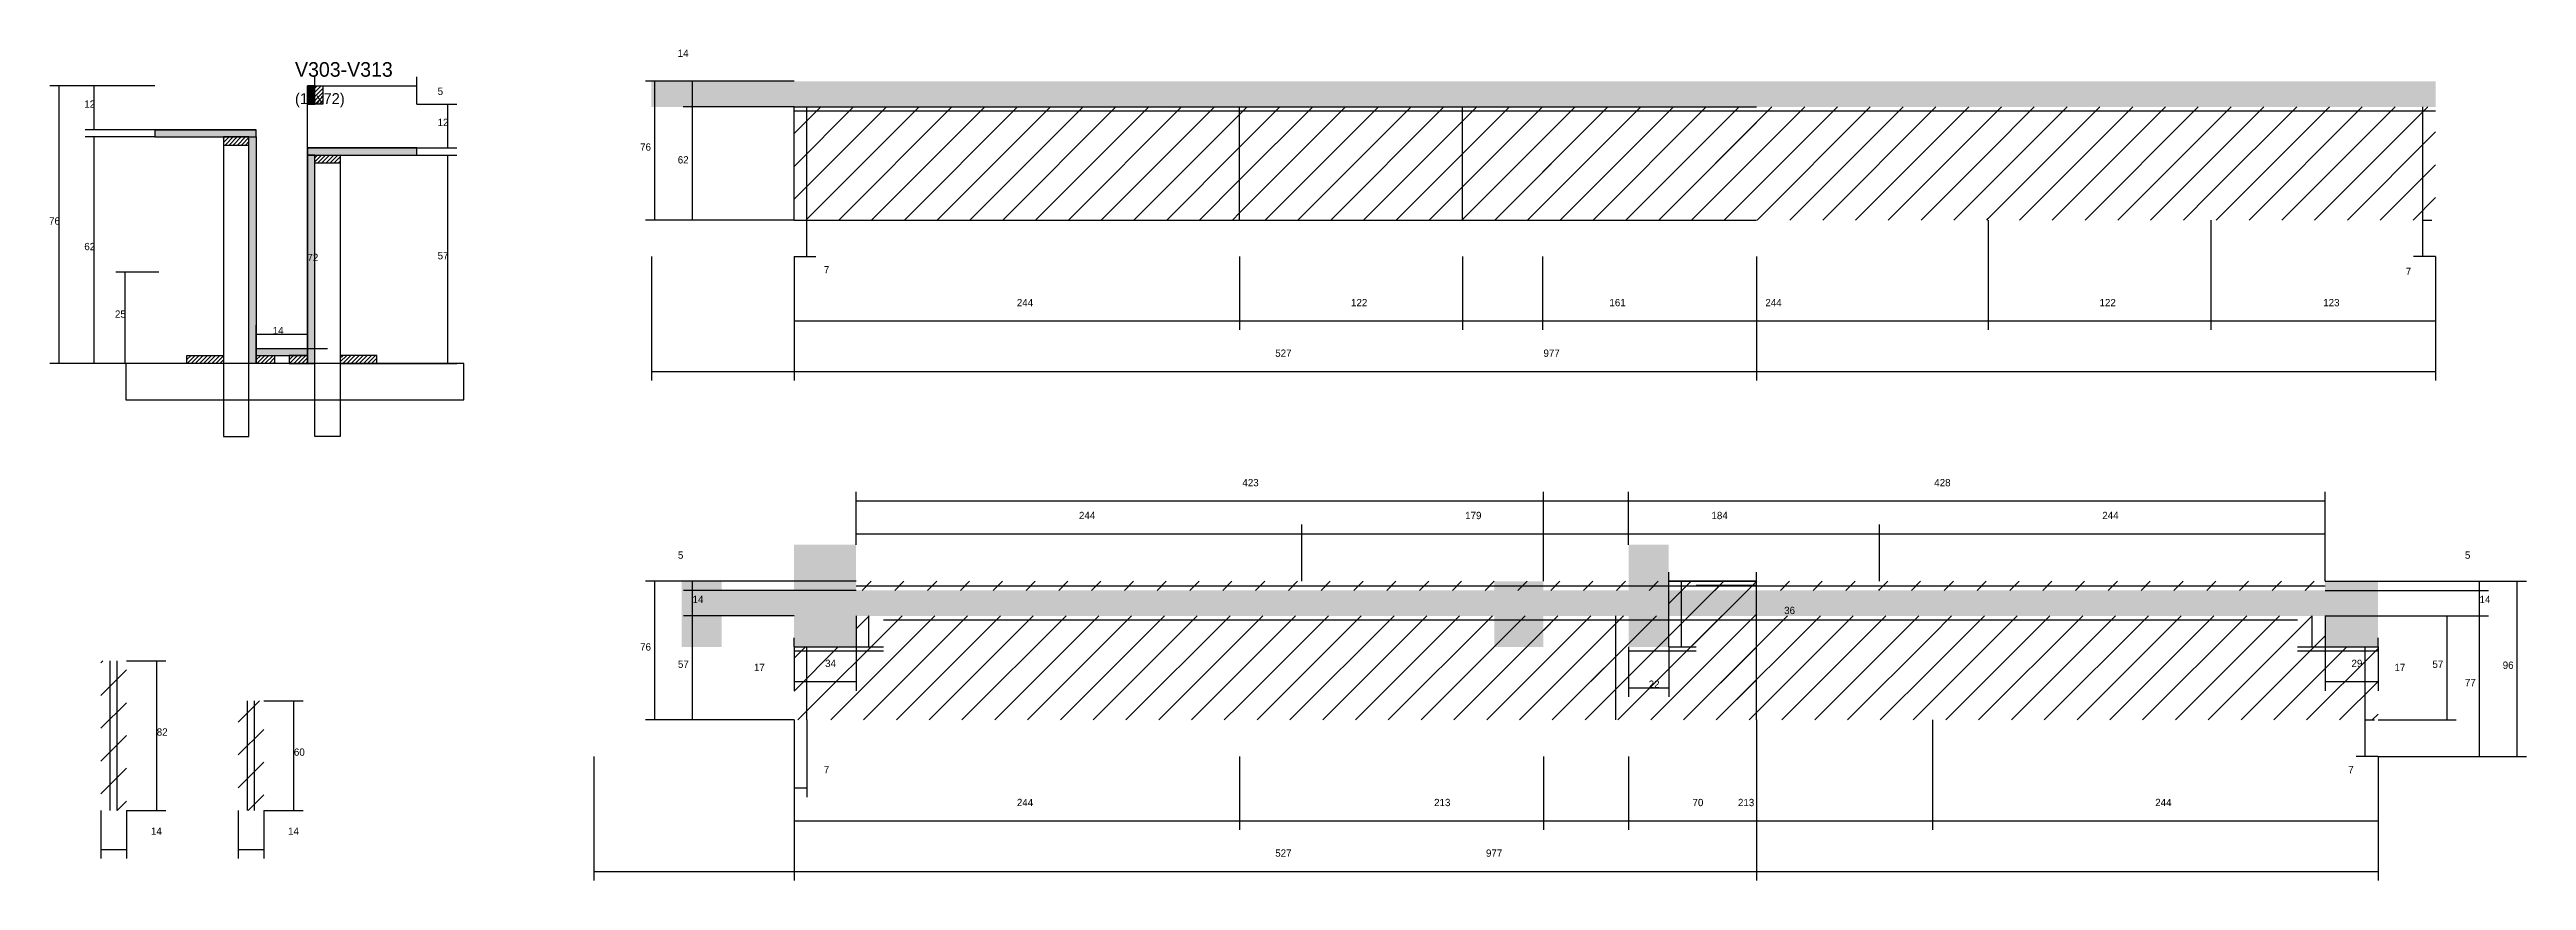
# Model space of a CAD drawing. Header units: metres. Extents: x -65046 to 21926, y -45195 to 1016.
# Drawn here: x -134 to 1222, y -42235 to -41780 of the extents above; entities that cross this region are included whole.
import ezdxf

# ---------------------------------------------------------------- set-up
doc = ezdxf.new("R2010")
doc.units = ezdxf.units.M
for name, color, linetype in [('COTA', 241, 'Continuous'), ('Hachura', 253, 'Continuous'), ('Madeira', 126, 'Continuous'), ('Painéis', 200, 'Continuous'), ('SARR_2.2x7', 40, 'Continuous'), ('SARR_EDITAR', 141, 'Continuous'), ('Texto Seção', 7, 'Continuous')]:
    doc.layers.add(name, color=color, linetype=linetype)

msp = doc.modelspace()

# ---------------------------------------------------------------- texts
at = {"layer": 'COTA'}
for s, p in [('14', (209.6, -41784.1)), ('5', (78.1, -41805)), ('12', (-115.4, -41812)), ('12', (78.1, -41822)), ('76', (189, -41835.5)), ('62', (209.6, -41842.5)), ('76', (-134.7, -41876)), ('62', (-115.4, -41890)), ('72', (6.8, -41896)), ('57', (78.1, -41895)), ('7', (289.6, -41902.7)), ('7', (1155.9, -41903.6)), ('25', (-98.6, -41927)), ('244', (395.3, -41920.7)), ('122', (578.3, -41920.7)), ('161', (719.8, -41920.7)), ('244', (805.2, -41920.7)), ('122', (988.2, -41920.7)), ('123', (1110.7, -41920.7)), ('14', (-12.2, -41936)), ('527', (536.8, -41948.4)), ('977', (683.7, -41948.4)), ('423', (518.8, -42019.3)), ('428', (897.7, -42019.3)), ('244', (429.3, -42037.3)), ('179', (640.8, -42037.3)), ('184', (775.7, -42037.3)), ('244', (989.7, -42037.3)), ('5', (209.7, -42059)), ('5', (1188.3, -42059)), ('14', (217.7, -42083.3)), ('36', (815.5, -42089.3)), ('14', (1196.3, -42083.3)), ('76', (189, -42109.3)), ('57', (209.7, -42118.8)), ('17', (251.3, -42120.5)), ('34', (290.3, -42118.3)), ('29', (1126.2, -42118.3)), ('17', (1149.7, -42120.5)), ('57', (1170.5, -42118.8)), ('96', (1209, -42119.3)), ('22', (741.3, -42129.7)), ('77', (1188.3, -42128.8)), ('82', (-75.7, -42155.9)), ('60', (-0.6, -42166.9)), ('7', (289.6, -42176.5)), ('7', (1124.4, -42176.5)), ('244', (395.3, -42194.5)), ('213', (623.8, -42194.5)), ('70', (765.3, -42194.5)), ('213', (790.2, -42194.5)), ('244', (1018.7, -42194.5)), ('14', (-78.9, -42210.2)), ('14', (-3.8, -42210.2)), ('527', (536.8, -42222.2)), ('977', (652.2, -42222.2))]:
    msp.add_text(s, height=4, dxfattribs=at).set_placement(p)
at = {"layer": 'Texto Seção'}
for s, height, p in [('V303-V313', 8, (0, -41795)), ('(14x72)', 6, (0, -41810))]:
    msp.add_text(s, height=height, dxfattribs=at).set_placement(p)

# ---------------------------------------------------------------- hatches: boundary and pattern name
at = {"layer": 'COTA'}
h = msp.add_hatch(dxfattribs=at)
h.set_pattern_fill('AR-CONC', scale=0.03)
h.paths.add_polyline_path([(195.2, -41797.5), (195.2, -41811.5), (1172.2, -41811.5), (1172.2, -41797.5)])
h = msp.add_hatch(dxfattribs=at)
h.set_pattern_fill('AR-CONC', scale=0.03)
h.paths.add_polyline_path([(273.3, -41797.5), (273.3, -41811.5), (800.3, -41811.5), (800.3, -41797.5)])
h = msp.add_hatch(dxfattribs=at)
h.set_pattern_fill('AR-CONC', scale=0.03)
h.paths.add_polyline_path([(307.3, -42107.3), (307.3, -42090.3), (730.3, -42090.3), (730.3, -42107.3), (752.3, -42107.3), (752.3, -42071.3), (752.3, -42051.3), (730.3, -42051.3), (730.3, -42071.3), (730.3, -42076.3), (307.3, -42076.3), (307.3, -42071.3), (307.3, -42051.3), (273.3, -42051.3), (273.3, -42107.3)])
h = msp.add_hatch(dxfattribs=at)
h.set_pattern_fill('AR-CONC', scale=0.03)
h.paths.add_polyline_path([(656.7, -42107.3), (683.7, -42107.3), (683.7, -42107.3), (683.7, -42090.3), (683.7, -42090.3), (1111.7, -42090.3), (1111.7, -42090.3), (1111.7, -42107.3), (1111.7, -42107.3), (1140.7, -42107.3), (1140.7, -42107.3), (1140.7, -42071.3), (1140.7, -42071.3), (1111.7, -42071.3), (1111.7, -42071.3), (1111.7, -42076.3), (1111.7, -42076.3), (683.7, -42076.3), (683.7, -42076.3), (683.7, -42071.3), (683.7, -42071.3), (656.7, -42071.3), (656.7, -42071.3), (656.7, -42076.3), (656.7, -42076.3), (233.7, -42076.3), (233.7, -42076.3), (233.7, -42071.3), (233.7, -42071.3), (211.7, -42071.3), (211.7, -42071.3), (211.7, -42107.3), (211.7, -42107.3), (233.7, -42107.3), (233.7, -42107.3), (233.7, -42090.3), (233.7, -42090.3), (656.7, -42090.3), (656.7, -42090.3), (656.7, -42107.3)])
at = {"layer": 'Hachura'}
h = msp.add_hatch(color=8, dxfattribs=at)
h.dxf.hatch_style = 1
h.paths.add_polyline_path([(10.8, -41800), (6.8, -41800), (6.8, -41800), (6.8, -41810), (6.8, -41810), (10.8, -41810), (10.8, -41810), (10.8, -41800)])
h = msp.add_hatch(dxfattribs=at)
h.set_pattern_fill('ANSI31', scale=0.5)
h.paths.add_polyline_path([(15.2, -41810), (10.8, -41810), (10.8, -41810), (10.8, -41800), (10.8, -41800), (15.2, -41800), (15.2, -41800), (15.2, -41810)])
h = msp.add_hatch(dxfattribs=at)
h.set_pattern_fill('ANSI31', scale=4)
h.paths.add_polyline_path([(517.3, -41873.5), (517.3, -41811.5), (273.3, -41811.5), (273.3, -41873.5)])
h = msp.add_hatch(dxfattribs=at)
h.set_pattern_fill('ANSI31', scale=4)
h.paths.add_polyline_path([(639.3, -41873.5), (639.3, -41811.5), (517.3, -41811.5), (517.3, -41873.5)])
h = msp.add_hatch(dxfattribs=at)
h.set_pattern_fill('ANSI31', scale=4)
h.paths.add_polyline_path([(800.3, -41873.5), (800.3, -41811.5), (639.3, -41811.5), (639.3, -41873.5)])
h = msp.add_hatch(dxfattribs=at)
h.set_pattern_fill('ANSI31', scale=4)
h.paths.add_polyline_path([(927.2, -41873.5), (927.2, -41811.5), (683.2, -41811.5), (683.2, -41873.5)])
h = msp.add_hatch(dxfattribs=at)
h.set_pattern_fill('ANSI31', scale=4)
h.paths.add_polyline_path([(927.2, -41811.5), (927.2, -41873.5), (1049.2, -41873.5), (1049.2, -41811.5)])
h = msp.add_hatch(dxfattribs=at)
h.set_pattern_fill('ANSI31', scale=4)
h.paths.add_polyline_path([(1049.2, -41873.5), (1172.2, -41873.5), (1172.2, -41811.5), (1049.2, -41811.5)])
h = msp.add_hatch(color=8, dxfattribs=at)
h.dxf.hatch_style = 1
h.paths.add_polyline_path([(-21.2, -41828), (-21.2, -41824), (-21.2, -41824), (-76.8, -41824), (-76.8, -41824), (-76.8, -41828), (-76.8, -41828), (-21.2, -41828)])
h = msp.add_hatch(dxfattribs=at)
h.set_pattern_fill('ANSI31', scale=0.5)
h.paths.add_polyline_path([(-25.2, -41832.4), (-25.2, -41828), (-25.2, -41828), (-39.2, -41828), (-39.2, -41828), (-39.2, -41832.4), (-39.2, -41832.4), (-25.2, -41832.4)])
h = msp.add_hatch(color=8, dxfattribs=at)
h.dxf.hatch_style = 1
h.paths.add_polyline_path([(-25.2, -41828), (-21.2, -41828), (-21.2, -41828), (-21.2, -41952), (-21.2, -41952), (-25.2, -41952), (-25.2, -41952), (-25.2, -41828)])
h = msp.add_hatch(color=8, dxfattribs=at)
h.dxf.hatch_style = 1
h.paths.add_polyline_path([(66.8, -41838), (66.8, -41834), (66.8, -41834), (6.8, -41834), (6.8, -41834), (6.8, -41838), (6.8, -41838), (66.8, -41838)])
h = msp.add_hatch(color=8, dxfattribs=at)
h.dxf.hatch_style = 1
h.paths.add_polyline_path([(10.8, -41838), (6.8, -41838), (6.8, -41838), (6.8, -41952), (6.8, -41952), (10.8, -41952), (10.8, -41952), (10.8, -41838)])
h = msp.add_hatch(dxfattribs=at)
h.set_pattern_fill('ANSI31', scale=0.5)
h.paths.add_polyline_path([(10.8, -41842.4), (10.8, -41838), (10.8, -41838), (24.8, -41838), (24.8, -41838), (24.8, -41842.4), (24.8, -41842.4), (10.8, -41842.4)])
h = msp.add_hatch(dxfattribs=at)
h.set_pattern_fill('ANSI31', scale=0.5)
h.paths.add_polyline_path([(-59.2, -41952), (-59.2, -41947.6), (-59.2, -41947.6), (-39.2, -41947.6), (-39.2, -41947.6), (-39.2, -41952), (-39.2, -41952), (-59.2, -41952)])
h = msp.add_hatch(color=8, dxfattribs=at)
h.dxf.hatch_style = 1
h.paths.add_polyline_path([(6.8, -41947.6), (6.8, -41944), (6.8, -41944), (-21.2, -41944), (-21.2, -41944), (-21.2, -41947.6), (-21.2, -41947.6), (6.8, -41947.6)])
h = msp.add_hatch(dxfattribs=at)
h.set_pattern_fill('ANSI31', scale=0.5)
h.paths.add_polyline_path([(-21.2, -41952), (-21.2, -41947.6), (-21.2, -41947.6), (-11.2, -41947.6), (-11.2, -41947.6), (-11.2, -41952), (-11.2, -41952), (-21.2, -41952)])
h = msp.add_hatch(dxfattribs=at)
h.set_pattern_fill('ANSI31', scale=0.5)
h.paths.add_polyline_path([(6.8, -41952), (6.8, -41947.6), (6.8, -41947.6), (-3.2, -41947.6), (-3.2, -41947.6), (-3.2, -41952), (-3.2, -41952), (6.8, -41952)])
h = msp.add_hatch(dxfattribs=at)
h.set_pattern_fill('ANSI31', scale=0.5)
h.paths.add_polyline_path([(44.8, -41952), (44.8, -41947.6), (44.8, -41947.6), (24.8, -41947.6), (24.8, -41947.6), (24.8, -41952), (24.8, -41952), (44.8, -41952)])
h = msp.add_hatch(dxfattribs=at)
h.set_pattern_fill('ANSI31', scale=4)
h.paths.add_polyline_path([(551.3, -42076.3), (551.3, -42071.3), (307.3, -42071.3), (307.3, -42076.3)])
h = msp.add_hatch(dxfattribs=at)
h.set_pattern_fill('ANSI31', scale=4)
h.paths.add_polyline_path([(551.3, -42071.3), (551.3, -42076.3), (730.3, -42076.3), (730.3, -42071.3)])
h = msp.add_hatch(dxfattribs=at)
h.set_pattern_fill('ANSI31', scale=4)
h.paths.add_polyline_path([(683.7, -42071.3), (683.7, -42076.3), (867.7, -42076.3), (867.7, -42071.3)])
h = msp.add_hatch(dxfattribs=at)
h.set_pattern_fill('ANSI31', scale=4)
h.paths.add_polyline_path([(800.3, -42071.3), (752.3, -42071.3), (752.3, -42107.3), (730.3, -42107.3), (730.3, -42147.3), (800.3, -42147.3)])
h = msp.add_hatch(dxfattribs=at)
h.set_pattern_fill('ANSI31', scale=4)
h.paths.add_polyline_path([(867.7, -42071.3), (867.7, -42076.3), (1111.7, -42076.3), (1111.7, -42071.3)])
h = msp.add_hatch(dxfattribs=at)
h.set_pattern_fill('ANSI31', scale=4)
h.paths.add_polyline_path([(517.3, -42147.3), (517.3, -42090.3), (307.3, -42090.3), (307.3, -42107.3), (273.3, -42107.3), (273.3, -42147.3)])
h = msp.add_hatch(dxfattribs=at)
h.set_pattern_fill('ANSI31', scale=4)
h.paths.add_polyline_path([(517.3, -42090.3), (517.3, -42147.3), (730.3, -42147.3), (730.3, -42107.3), (730.3, -42090.3)])
h = msp.add_hatch(dxfattribs=at)
h.set_pattern_fill('ANSI31', scale=4)
h.paths.add_polyline_path([(683.7, -42090.3), (683.7, -42147.3), (896.7, -42147.3), (896.7, -42090.3)])
h = msp.add_hatch(dxfattribs=at)
h.set_pattern_fill('ANSI31', scale=4)
h.paths.add_polyline_path([(896.7, -42090.3), (896.7, -42147.3), (1140.7, -42147.3), (1140.7, -42107.3), (1111.7, -42107.3), (1111.7, -42090.3)])
h = msp.add_hatch(dxfattribs=at)
h.set_pattern_fill('ANSI31', scale=4)
h.paths.add_polyline_path([(-92.3, -42114.9), (-106.3, -42114.9), (-106.3, -42196.9), (-92.3, -42196.9)])
h = msp.add_hatch(dxfattribs=at)
h.set_pattern_fill('ANSI31', scale=4)
h.paths.add_polyline_path([(-17.1, -42136.9), (-31.1, -42136.9), (-31.1, -42196.9), (-17.1, -42196.9)])

# ---------------------------------------------------------------- linework, layer by layer
at = {"layer": 'COTA'}
for p, q in [((-76.8, -41800), (-134.2, -41800)), ((-129.2, -41952), (-129.2, -41800)), ((-76.8, -41800), (-114.9, -41800)), ((-109.9, -41824), (-109.9, -41800)), ((6.8, -41944), (6.8, -41800)), ((6.8, -41800), (11.8, -41800)), ((10.8, -41800), (10.8, -41795)), ((10.8, -41800), (66.8, -41800)), ((66.8, -41810), (66.8, -41795)), ((273.3, -41797.5), (192, -41797.5)), ((197, -41873.5), (197, -41797.5)), ((273.3, -41797.5), (212.6, -41797.5)), ((217.6, -41811.5), (217.6, -41797.5)), ((66.8, -41810), (88.6, -41810)), ((83.6, -41834), (83.6, -41810)), ((273.3, -41811.5), (212.6, -41811.5)), ((273.3, -41811.5), (212.6, -41811.5)), ((217.6, -41873.5), (217.6, -41811.5)), ((-76.8, -41824), (-114.9, -41824)), ((-76.8, -41828), (-114.9, -41828)), ((-109.9, -41952), (-109.9, -41828)), ((66.8, -41834), (88.6, -41834)), ((66.8, -41838), (88.6, -41838)), ((83.6, -41952), (83.6, -41838)), ((273.3, -41873.5), (192, -41873.5)), ((273.3, -41873.5), (212.6, -41873.5)), ((280.3, -41893.5), (280.3, -41873.5)), ((280.3, -41873.5), (285.3, -41873.5)), ((927.2, -41873.5), (927.2, -41933.7)), ((927.2, -41873.5), (927.2, -41933.7)), ((1049.2, -41873.5), (1049.2, -41933.7)), ((1165.2, -41893.5), (1165.2, -41873.5)), ((1165.2, -41873.5), (1170.2, -41873.5)), ((195.2, -41893.5), (195.2, -41961.4)), ((273.3, -41893.5), (273.3, -41933.7)), ((273.3, -41893.5), (273.3, -41961.4)), ((273.3, -41893.5), (285.3, -41893.5)), ((517.3, -41893.5), (517.3, -41933.7)), ((517.3, -41893.5), (517.3, -41933.7)), ((639.3, -41893.5), (639.3, -41933.7)), ((639.3, -41893.5), (639.3, -41933.7)), ((683.2, -41893.5), (683.2, -41933.7)), ((800.3, -41893.5), (800.3, -41933.7)), ((800.3, -41893.5), (800.3, -41961.4)), ((1049.2, -41893.5), (1049.2, -41933.7)), ((1172.2, -41893.5), (1160.2, -41893.5)), ((1172.2, -41893.5), (1172.2, -41933.7)), ((1172.2, -41893.5), (1172.2, -41961.4)), ((-74.5, -41902), (-98.1, -41902)), ((-93.1, -41952), (-93.1, -41902)), ((-21.2, -41952), (-21.2, -41931)), ((-21.2, -41936), (6.8, -41936)), ((6.8, -41952), (6.8, -41931)), ((273.3, -41928.7), (517.3, -41928.7)), ((517.3, -41928.7), (639.3, -41928.7)), ((639.3, -41928.7), (800.3, -41928.7)), ((683.2, -41928.7), (927.2, -41928.7)), ((927.2, -41928.7), (1049.2, -41928.7)), ((1049.2, -41928.7), (1172.2, -41928.7)), ((-54.8, -41952), (-134.2, -41952)), ((-54.8, -41952), (-114.9, -41952)), ((-74.5, -41952), (-98.1, -41952)), ((17.8, -41944), (1.8, -41944)), ((40.4, -41952), (88.6, -41952)), ((195.2, -41956.4), (1172.2, -41956.4)), ((273.3, -41956.4), (800.3, -41956.4)), ((307.3, -42051.3), (307.3, -42022.3)), ((307.3, -42027.3), (730.3, -42027.3)), ((683.7, -42071.3), (683.7, -42022.3)), ((683.7, -42027.3), (1111.7, -42027.3)), ((730.3, -42051.3), (730.3, -42022.3)), ((1111.7, -42071.3), (1111.7, -42022.3)), ((307.3, -42051.3), (307.3, -42040.3)), ((307.3, -42045.3), (551.3, -42045.3)), ((551.3, -42071.3), (551.3, -42040.3)), ((551.3, -42071.3), (551.3, -42040.3)), ((551.3, -42045.3), (730.3, -42045.3)), ((683.7, -42071.3), (683.7, -42040.3)), ((683.7, -42045.3), (867.7, -42045.3)), ((730.3, -42051.3), (730.3, -42040.3)), ((867.7, -42071.3), (867.7, -42040.3)), ((867.7, -42071.3), (867.7, -42040.3)), ((867.7, -42045.3), (1111.7, -42045.3)), ((1111.7, -42071.3), (1111.7, -42040.3)), ((307.3, -42071.3), (192, -42071.3)), ((197, -42147.3), (197, -42071.3)), ((307.3, -42071.3), (212.7, -42071.3)), ((273.3, -42076.3), (212.7, -42076.3)), ((307.3, -42076.3), (212.7, -42076.3)), ((217.7, -42076.3), (217.7, -42071.3)), ((217.7, -42090.3), (217.7, -42076.3)), ((752.3, -42107.3), (752.3, -42066.3)), ((752.3, -42071.3), (800.3, -42071.3)), ((800.3, -42071.3), (800.3, -42066.3)), ((1111.7, -42071.3), (1222, -42071.3)), ((1111.7, -42071.3), (1201.3, -42071.3)), ((1111.7, -42076.3), (1201.3, -42076.3)), ((1140.7, -42076.3), (1201.3, -42076.3)), ((1196.3, -42076.3), (1196.3, -42071.3)), ((1196.3, -42090.3), (1196.3, -42076.3)), ((1217, -42167.3), (1217, -42071.3)), ((273.3, -42090.3), (212.7, -42090.3)), ((273.3, -42090.3), (212.7, -42090.3)), ((217.7, -42147.3), (217.7, -42090.3)), ((273.3, -42107.3), (273.3, -42102.3)), ((307.3, -42090.3), (307.3, -42112.3)), ((1111.7, -42090.3), (1111.7, -42112.3)), ((1111.7, -42090.3), (1183.5, -42090.3)), ((1140.7, -42090.3), (1201.3, -42090.3)), ((1140.7, -42090.3), (1201.3, -42090.3)), ((1140.7, -42107.3), (1140.7, -42102.3)), ((1178.5, -42147.3), (1178.5, -42090.3)), ((1196.3, -42167.3), (1196.3, -42090.3)), ((-92.3, -42114.9), (-70.7, -42114.9)), ((-75.7, -42196.9), (-75.7, -42114.9)), ((273.3, -42107.3), (273.3, -42131.3)), ((273.3, -42107.3), (307.3, -42107.3)), ((307.3, -42107.3), (307.3, -42131.3)), ((730.3, -42107.3), (730.3, -42134.7)), ((752.3, -42107.3), (752.3, -42134.7)), ((1111.7, -42107.3), (1111.7, -42131.3)), ((1111.7, -42107.3), (1140.7, -42107.3)), ((1140.7, -42107.3), (1140.7, -42131.3)), ((273.3, -42126.3), (307.3, -42126.3)), ((730.3, -42129.7), (752.3, -42129.7)), ((1111.7, -42126.3), (1140.7, -42126.3)), ((-17.1, -42136.9), (4.4, -42136.9)), ((-0.6, -42196.9), (-0.6, -42136.9)), ((273.3, -42147.3), (192, -42147.3)), ((273.3, -42147.3), (212.7, -42147.3)), ((273.3, -42147.3), (273.3, -42235.2)), ((273.3, -42147.3), (273.3, -42189.5)), ((280.3, -42147.3), (280.3, -42189.5)), ((800.3, -42147.3), (800.3, -42235.2)), ((896.7, -42147.3), (896.7, -42207.5)), ((1133.7, -42167.3), (1133.7, -42147.3)), ((1133.7, -42147.3), (1138.7, -42147.3)), ((1140.7, -42147.3), (1183.5, -42147.3)), ((163.7, -42167.3), (163.7, -42235.2)), ((273.3, -42167.3), (273.3, -42207.5)), ((517.3, -42167.3), (517.3, -42207.5)), ((517.3, -42167.3), (517.3, -42207.5)), ((683.7, -42167.3), (683.7, -42207.5)), ((730.3, -42167.3), (730.3, -42207.5)), ((730.3, -42167.3), (730.3, -42207.5)), ((800.3, -42167.3), (800.3, -42207.5)), ((896.7, -42167.3), (896.7, -42207.5)), ((1140.7, -42167.3), (1128.7, -42167.3)), ((1140.7, -42167.3), (1140.7, -42207.5)), ((1140.7, -42167.3), (1222, -42167.3)), ((1140.7, -42167.3), (1201.3, -42167.3)), ((1140.7, -42167.3), (1140.7, -42235.2)), ((273.3, -42184.5), (280.3, -42184.5)), ((-106.3, -42196.9), (-106.3, -42223.2)), ((-92.3, -42196.9), (-70.7, -42196.9)), ((-92.3, -42196.9), (-92.3, -42223.2)), ((-31.1, -42196.9), (-31.1, -42223.2)), ((-17.1, -42196.9), (4.4, -42196.9)), ((-17.1, -42196.9), (-17.1, -42223.2)), ((273.3, -42202.5), (517.3, -42202.5)), ((517.3, -42202.5), (730.3, -42202.5)), ((683.7, -42202.5), (896.7, -42202.5)), ((730.3, -42202.5), (800.3, -42202.5)), ((896.7, -42202.5), (1140.7, -42202.5)), ((-106.3, -42218.2), (-92.3, -42218.2)), ((-31.1, -42218.2), (-17.1, -42218.2)), ((163.7, -42230.2), (1140.7, -42230.2)), ((273.3, -42230.2), (800.3, -42230.2))]:
    msp.add_line(p, q, dxfattribs=at)
at = {"layer": 'Madeira'}
for points in [[(15.2, -41810), (10.8, -41810), (10.8, -41800), (15.2, -41800)], [(-25.2, -41832.4), (-25.2, -41828), (-39.2, -41828), (-39.2, -41832.4)], [(-25.2, -41828), (-39.2, -41828), (-39.2, -41992), (-25.2, -41992)], [(10.8, -41842.4), (10.8, -41838), (24.8, -41838), (24.8, -41842.4)], [(10.8, -41838), (24.8, -41838), (24.8, -41992), (10.8, -41992)], [(-92.7, -41972), (92.5, -41972), (92.5, -41952), (-92.7, -41952)], [(-59.2, -41952), (-59.2, -41947.6), (-39.2, -41947.6), (-39.2, -41952)], [(-21.2, -41952), (-21.2, -41947.6), (-11.2, -41947.6), (-11.2, -41952)], [(6.8, -41952), (6.8, -41947.6), (-3.2, -41947.6), (-3.2, -41952)], [(44.8, -41952), (44.8, -41947.6), (24.8, -41947.6), (24.8, -41952)]]:
    msp.add_lwpolyline(points, close=True, dxfattribs=at)
at = {"layer": 'Painéis'}
for p, q in [((273.3, -41811.5), (800.3, -41811.5)), ((273.3, -41873.5), (273.3, -41811.5)), ((517.3, -41873.5), (517.3, -41811.5)), ((639.3, -41873.5), (639.3, -41811.5)), ((-76.8, -41824), (-21.2, -41824)), ((6.8, -41834), (66.8, -41834)), ((273.3, -41873.5), (800.3, -41873.5))]:
    msp.add_line(p, q, dxfattribs=at)
for points in [[(10.8, -41800), (6.8, -41800), (6.8, -41810), (10.8, -41810)], [(-21.2, -41828), (-21.2, -41824), (-76.8, -41824), (-76.8, -41828)], [(-25.2, -41828), (-21.2, -41828), (-21.2, -41952), (-25.2, -41952)], [(66.8, -41838), (66.8, -41834), (6.8, -41834), (6.8, -41838)], [(10.8, -41838), (6.8, -41838), (6.8, -41952), (10.8, -41952)], [(6.8, -41947.6), (6.8, -41944), (-21.2, -41944), (-21.2, -41947.6)]]:
    msp.add_lwpolyline(points, close=True, dxfattribs=at)
msp.add_lwpolyline([(800.3, -42147.3), (800.3, -42071.3), (752.3, -42071.3)], dxfattribs=at)
at = {"layer": 'SARR_2.2x7'}
for p, q in [((273.3, -41813.7), (517.3, -41813.7)), ((280.3, -41873.5), (280.3, -41811.5)), ((517.3, -41813.7), (639.3, -41813.7)), ((639.3, -41813.7), (800.3, -41813.7)), ((683.2, -41813.7), (927.2, -41813.7)), ((927.2, -41813.7), (1049.2, -41813.7)), ((1049.2, -41813.7), (1172.2, -41813.7)), ((1165.2, -41893.5), (1165.2, -41811.5)), ((759.3, -42107.3), (759.3, -42071.3)), ((767.3, -42073.5), (800.3, -42073.5)), ((314.3, -42107.3), (314.3, -42090.3)), ((322.3, -42092.5), (517.3, -42092.5)), ((517.3, -42092.5), (715.3, -42092.5)), ((698.7, -42092.5), (896.7, -42092.5)), ((723.3, -42147.3), (723.3, -42090.3)), ((896.7, -42092.5), (1096.7, -42092.5)), ((1104.7, -42107.3), (1104.7, -42090.3)), ((273.3, -42109.5), (322.3, -42109.5)), ((280.3, -42147.3), (280.3, -42107.3)), ((307.3, -42107.3), (322.3, -42107.3)), ((730.3, -42109.5), (767.3, -42109.5)), ((752.3, -42107.3), (767.3, -42107.3)), ((1096.7, -42107.3), (1111.7, -42107.3)), ((1096.7, -42109.5), (1140.7, -42109.5)), ((1133.7, -42147.3), (1133.7, -42107.3))]:
    msp.add_line(p, q, dxfattribs=at)
at = {"layer": 'SARR_EDITAR'}
for p, q in [((307.3, -42073.8), (551.3, -42073.8)), ((551.3, -42073.8), (730.3, -42073.8)), ((683.7, -42073.8), (867.7, -42073.8)), ((867.7, -42073.8), (1111.7, -42073.8)), ((-101.3, -42196.9), (-101.3, -42114.9)), ((-97.3, -42196.9), (-97.3, -42114.9)), ((-26.1, -42196.9), (-26.1, -42136.9)), ((-22.1, -42196.9), (-22.1, -42136.9))]:
    msp.add_line(p, q, dxfattribs=at)

msp.set_redraw_order([(e.dxf.handle, doc.entitydb.next_handle()) for e in msp.query("TEXT MTEXT ATTDEF DIMENSION ARC_DIMENSION")])  # texts and dimensions are drawn at this point

doc.saveas('drawing.dxf')
